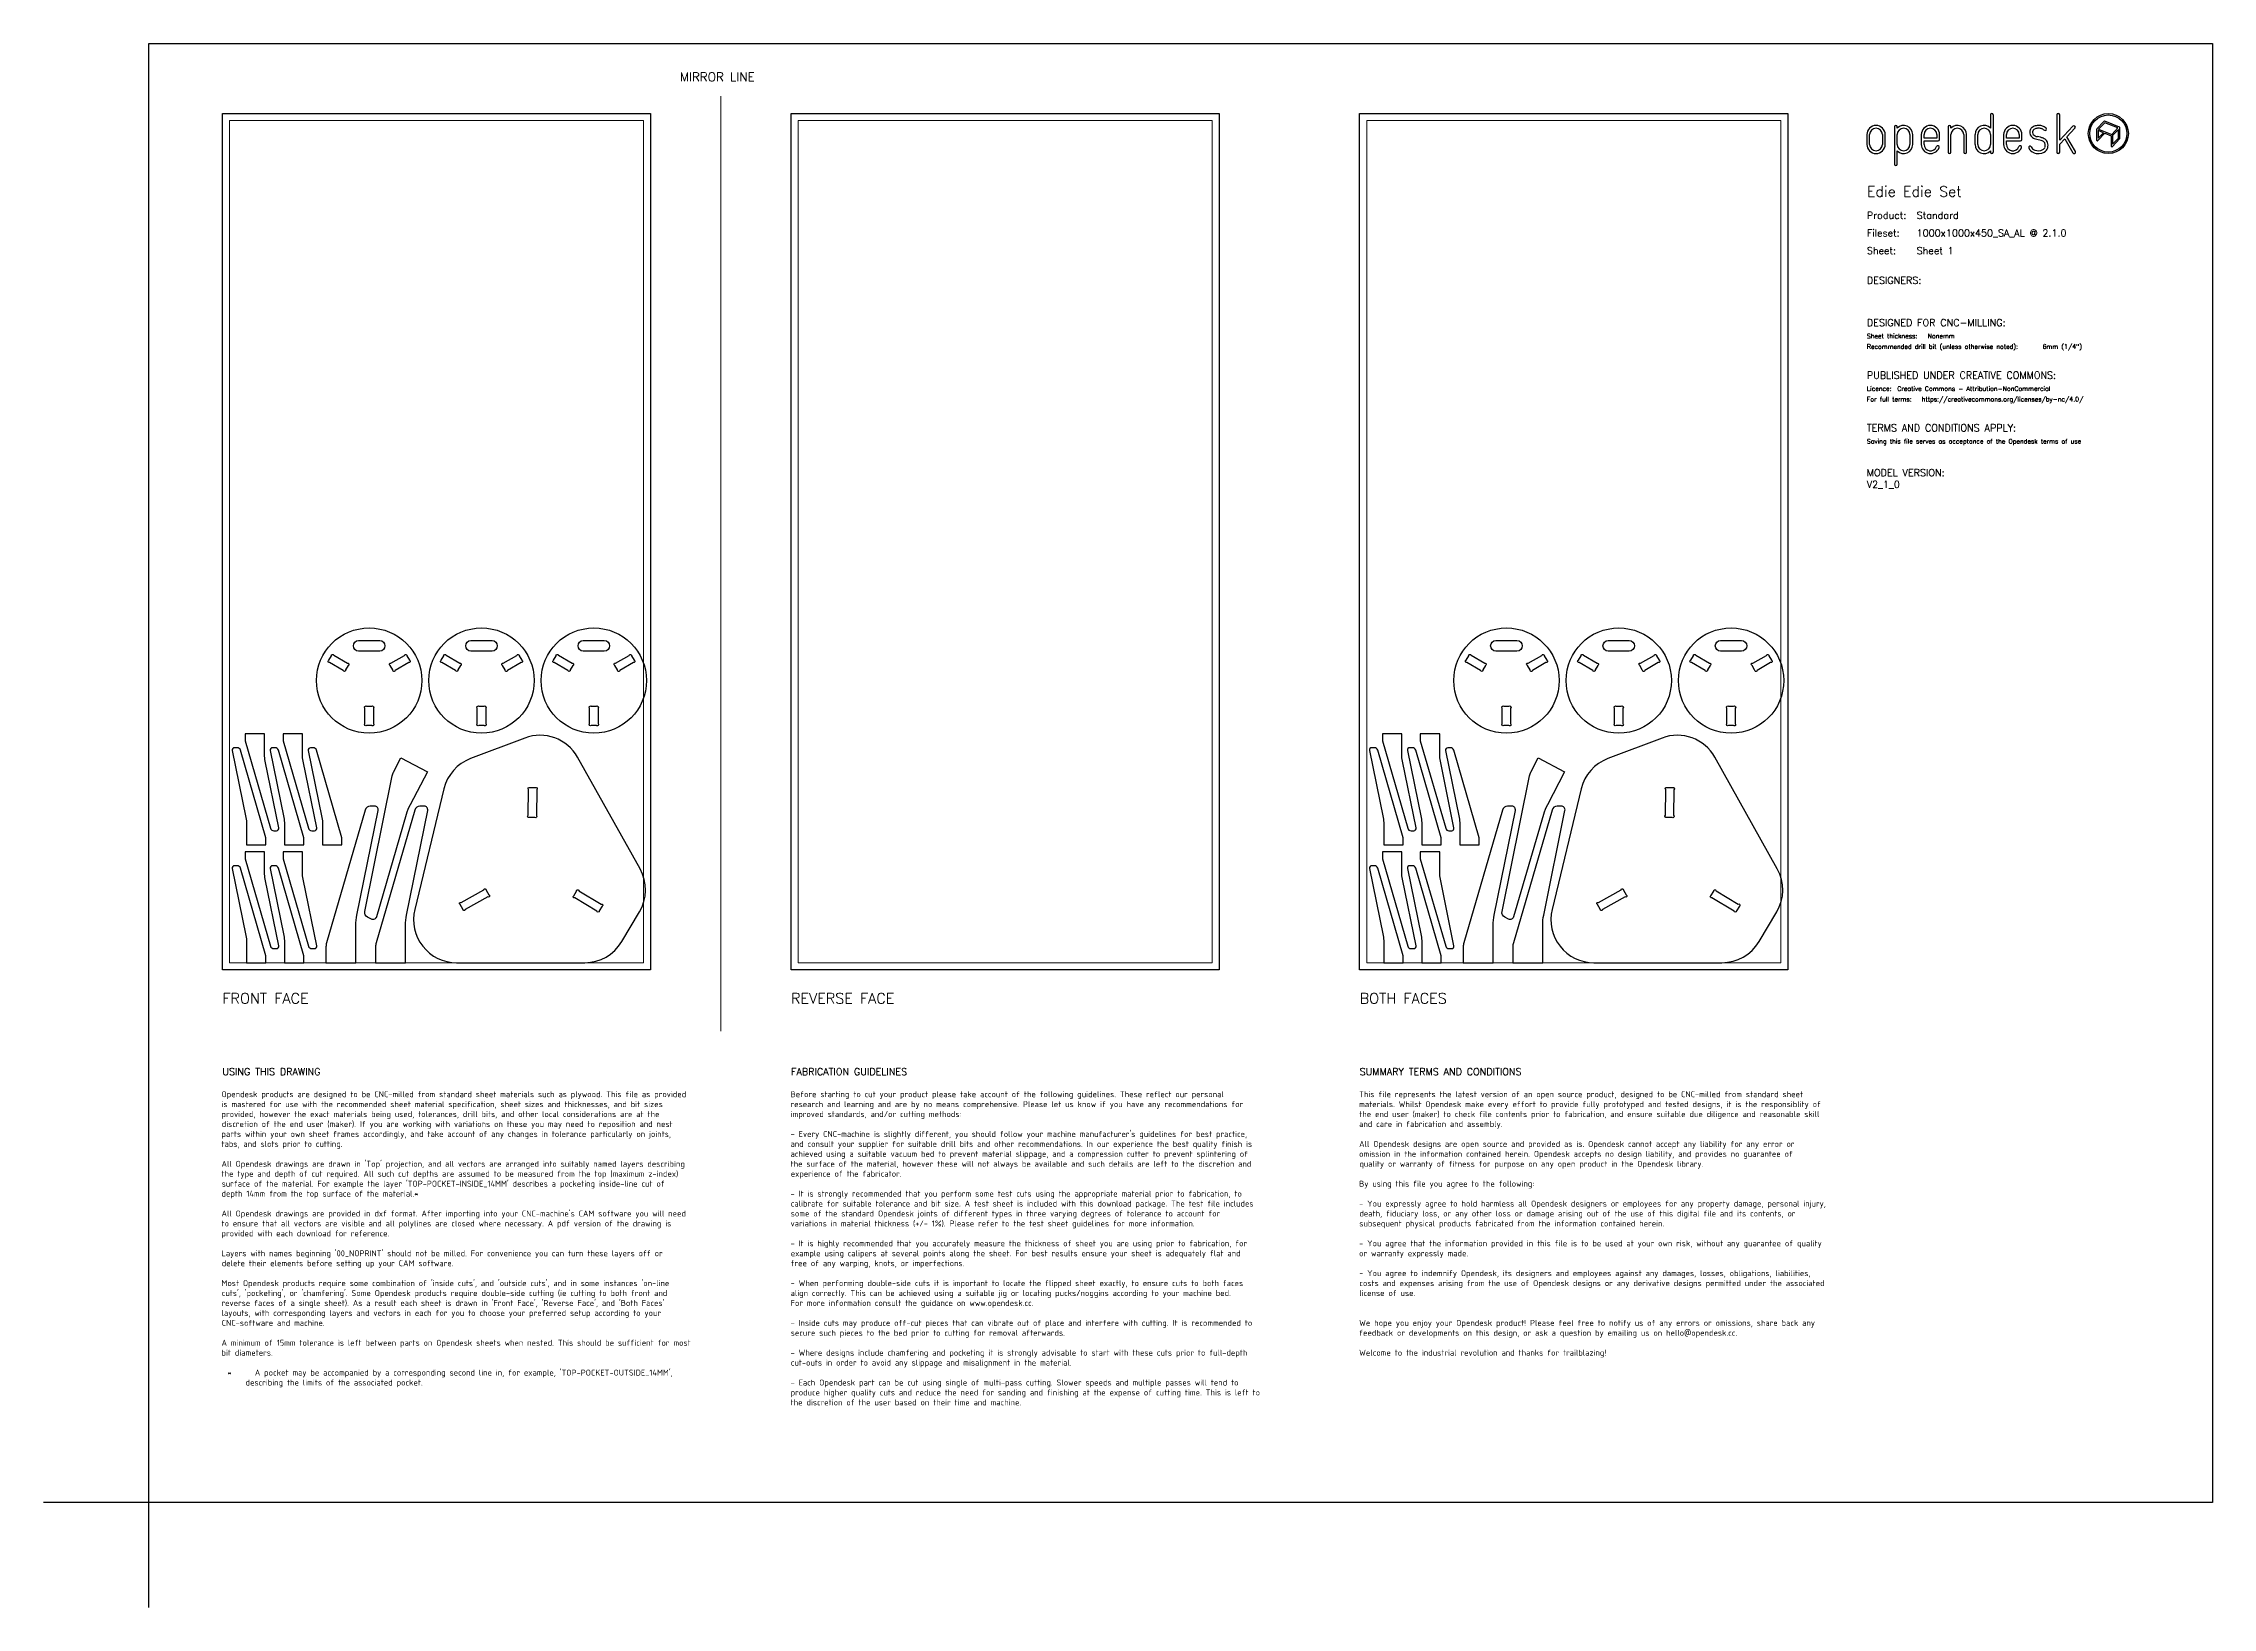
# Model space of a CAD drawing. Header units: millimetres. Extents: x -300 to 5880, y -300 to 4158.
import ezdxf
from ezdxf.enums import TextEntityAlignment as Align

# ---------------------------------------------------------------- set-up
doc = ezdxf.new("R2010")
doc.units = ezdxf.units.MM
doc.layers.add('00-NOPRINT_TEXT', color=7, linetype='Continuous', lineweight=25)
doc.layers.add('00_NOPRINT_TOLERANCE', color=7, linetype='Continuous', lineweight=5)
for name, color, linetype, lineweight, true_color in [('BOARD_$TH-NOMINAL', 3, 'Continuous', 30, 0x00ff00), ('TOP-CUT-INSIDE_24.000MM', 5, 'Continuous', 25, 0x0300ff), ('TOP-CUT-OUTSIDE_24.000MM', 140, 'Continuous', 25, 0x00a2ff), ('TOP-POCKET-INSIDE_20.000MM', 120, 'Continuous', 25, 0x00ffc2)]:
    doc.layers.add(name, color=color, linetype=linetype, lineweight=lineweight, true_color=true_color)
doc.layers.add('TOP-CHAMFER-ONLINE_14MM', color=70, linetype='Continuous', true_color=0x8fff00)
doc.styles.add('OD-ISOCP-17_221', font='isocp.shx')
doc.styles.add('OD-ISOCP-17_222', font='isocp.shx')
doc.styles.add('OD-ISOCP-17_223', font='isocp.shx')
doc.styles.add('OD-ISOCP-17_224', font='isocp.shx')
doc.styles.add('OD-ISOCP-17_225', font='isocp.shx')
doc.styles.add('OD-ISOCP-17_226', font='isocp.shx')
doc.styles.add('OD-ISOCP-17_227', font='isocp.shx')
doc.styles.add('OD-ISOCP-17_228', font='isocp.shx')
doc.styles.add('OD-ISOCP-17_229', font='isocp.shx')
doc.styles.add('OD-ISOCP-17_230', font='isocp.shx')
doc.styles.add('OD-ISOCP-17_231', font='isocp.shx')
doc.styles.add('OD-ISOCP-17_232', font='isocp.shx')
doc.styles.add('OD-ISOCP-17_233', font='isocp.shx')
doc.styles.add('OD-ISOCP-17_234', font='isocp.shx')
doc.styles.add('OD-ISOCP-17_235', font='isocp.shx')
doc.styles.add('OD-ISOCP-17_236', font='isocp.shx')
doc.styles.add('OD-ISOCP-17_237', font='isocp.shx')
doc.styles.add('OD-ISOCP-17_238', font='isocp.shx')
doc.styles.add('OD-ISOCP-17_239', font='isocp.shx')
doc.styles.add('OD-ISOCP-17_240', font='isocp.shx')
doc.styles.add('OD-ISOCP-17_241', font='isocp.shx')
doc.styles.add('OD-ISOCP-17_242', font='isocp.shx')
doc.styles.add('OD-ISOCP-17_243', font='isocp.shx')
doc.styles.add('OD-ISOCP-17_244', font='isocp.shx')
doc.styles.add('OD-ISOCP-17_245', font='isocp.shx')
doc.styles.add('OD-ISOCP-17_246', font='isocp.shx')
doc.styles.add('OD-ISOCP-17_247', font='isocp.shx')
doc.styles.add('OD-ISOCP-17_248', font='isocp.shx')
doc.styles.add('OD-ISOCP-17_249', font='isocp.shx')
doc.styles.add('OD-ISOCP-17_250', font='isocp.shx')
doc.styles.add('OD-ISOCP-17_251', font='isocp.shx')
doc.styles.add('OD-ISOCP-17_252', font='isocp.shx')
doc.styles.add('OD-ISOCP-17_253', font='isocp.shx')
doc.styles.add('OD-ISOCP-17_254', font='isocp.shx')
doc.styles.add('OD-ISOCP-17_255', font='isocp.shx')
doc.styles.add('OD-ISOCP-17_256', font='isocp.shx')
doc.styles.add('OD-ISOCP-17_257', font='isocp.shx')
doc.styles.add('OD-ISOCP-17_258', font='isocp.shx')
doc.styles.add('OD-ISOCP-17_259', font='isocp.shx')
doc.styles.add('OD-ISOCP-17_260', font='isocp.shx')
doc.styles.add('OD-ISOCP-17_261', font='isocp.shx')
doc.styles.add('OD-ISOCP-17_262', font='isocp.shx')
doc.styles.add('OD-ISOCP-17_263', font='isocp.shx')
doc.styles.add('OD-ISOCP-17_264', font='isocp.shx')
doc.styles.add('OD-ISOCP-17_265', font='isocp.shx')
doc.styles.add('OD-ISOCP-17_266', font='isocp.shx')
doc.styles.add('OD-ISOCP-17_267', font='isocp.shx')
doc.styles.add('OD-ISOCP-17_268', font='isocp.shx')
doc.styles.add('OD-ISOCP-17_269', font='isocp.shx')
doc.styles.add('OD-ISOCP-17_270', font='isocp.shx')
doc.styles.add('OD-ISOCP-17_271', font='isocp.shx')
doc.styles.add('OD-ISOCP-17_272', font='isocp.shx')
doc.styles.add('OD-ISOCP-17_273', font='isocp.shx')
doc.styles.add('OD-ISOCP-17_274', font='isocp.shx')
doc.styles.add('OD-ISOCP-17_275', font='isocp.shx')
doc.styles.add('OD-ISOCP-17_276', font='isocp.shx')
doc.styles.add('OD-ISOCP-17_277', font='isocp.shx')
doc.styles.add('OD-ISOCP-17_278', font='isocp.shx')
doc.styles.add('OD-ISOCP-17_279', font='isocp.shx')
doc.styles.add('OD-ISOCP-17_280', font='isocp.shx')
doc.styles.add('OD-ISOCP-17_281', font='isocp.shx')
doc.styles.add('OD-ISOCP-17_282', font='isocp.shx')
doc.styles.add('OD-ISOCP-17_283', font='isocp.shx')
doc.styles.add('OD-ISOCP-17_284', font='isocp.shx')
doc.styles.add('OD-ISOCP-17_285', font='isocp.shx')
doc.styles.add('OD-ISOCP-17_286', font='isocp.shx')
doc.styles.add('OD-ISOCP-17_287', font='isocp.shx')
doc.styles.add('OD-ISOCP-17_288', font='isocp.shx')
doc.styles.add('OD-SIMPLEX-13_86', font='simplex.shx')
doc.styles.add('OD-SIMPLEX-20_82', font='simplex.shx')
doc.styles.add('OD-SIMPLEX-20_86', font='simplex.shx')
doc.styles.add('OD-SIMPLEX-20_87', font='simplex.shx')
doc.styles.add('OD-SIMPLEX-20_88', font='simplex.shx')
doc.styles.add('OD-SIMPLEX-25_89', font='simplex.shx')
doc.styles.add('OD-SIMPLEX-30_83', font='simplex.shx')
doc.styles.add('OD-SIMPLEX-30_87', font='simplex.shx')
doc.styles.add('OD-SIMPLEX-30_88', font='simplex.shx')
doc.styles.add('OD-SIMPLEX-30_89', font='simplex.shx')

# ---------------------------------------------------------------- blocks, each defined once
blk = doc.blocks.new('Borders Opendesk_7')
at = {"layer": '00-NOPRINT_TEXT'}
for p, q in [((0, 4158), (5880, 4158)), ((0, 0), (0, 4158)), ((5880, 4158), (5880, 0)), ((4895, 3898), (4895, 3870.1)), ((4902.9, 3870.1), (4902.9, 3898)), ((4939.3, 3898), (4939.3, 3870.1)), ((4947.3, 3870.1), (4947.3, 3898)), ((4973.4, 3920.1), (4973.4, 3814.1)), ((4981.3, 3916.7), (4981.3, 3920.1)), ((4981.3, 3870.1), (4981.3, 3898)), ((5017.7, 3898), (5017.7, 3870.1)), ((5025.6, 3870.1), (5025.6, 3898)), ((5050, 3898), (5050, 3870.1)), ((5058, 3888.1), (5058, 3898)), ((5094.4, 3898), (5094.4, 3888.1)), ((5102.3, 3884.1), (5102.3, 3898)), ((5126.6, 3920.1), (5126.6, 3848)), ((5134.5, 3916.7), (5134.5, 3920.1)), ((5134.5, 3848), (5134.5, 3898)), ((5170.9, 3898), (5170.9, 3848)), ((5178.9, 3848), (5178.9, 3898)), ((5203, 3898), (5203, 3870.1)), ((5211, 3870.1), (5211, 3898)), ((5247.4, 3954), (5247.4, 3916.7)), ((5247.4, 3898), (5247.4, 3870.1)), ((5255.3, 3848), (5255.3, 3954)), ((5284.6, 3898), (5284.6, 3870.1)), ((5292.6, 3888.1), (5292.6, 3898)), ((5329, 3898), (5329, 3888.1)), ((5336.9, 3884.1), (5336.9, 3898)), ((5436.4, 3954), (5436.4, 3848)), ((5444.4, 3881.9), (5444.4, 3954)), ((5482.1, 3922), (5444.4, 3881.9)), ((5464.8, 3892.1), (5487.9, 3916.6)), ((5549.5, 3912.6), (5549.5, 3882.2)), ((5570.5, 3935.8), (5550.1, 3914)), ((5553.1, 3880.8), (5572.9, 3901.9)), ((5553.7, 3909.6), (5553.7, 3887.4)), ((5568.8, 3903.5), (5553.7, 3909.6)), ((5553.7, 3887.4), (5568.8, 3903.5)), ((5572.6, 3931.9), (5555.2, 3913.4)), ((5555.2, 3913.4), (5592.6, 3898.3)), ((5610, 3916.9), (5572.6, 3931.9)), ((5614.4, 3919.6), (5572.8, 3936.3)), ((5572.9, 3901.9), (5591.1, 3894.5)), ((5591.1, 3894.5), (5591.1, 3865.5)), ((5592.6, 3898.3), (5610, 3916.9)), ((5611.5, 3912.4), (5595.2, 3895.1)), ((5595.2, 3895.1), (5595.2, 3870.7)), ((5611.5, 3888.1), (5611.5, 3912.4)), ((5615.7, 3887.3), (5615.7, 3917.6)), ((4981.3, 3814.1), (4981.3, 3851.4)), ((5094.4, 3888.1), (5058, 3888.1)), ((5058, 3870.1), (5058, 3880.1)), ((5058, 3880.1), (5098.3, 3880.1)), ((5247.4, 3851.4), (5247.4, 3848)), ((5329, 3888.1), (5292.6, 3888.1)), ((5292.6, 3870.1), (5292.6, 3880.1)), ((5292.6, 3880.1), (5332.9, 3880.1)), ((5444.4, 3870.4), (5459.1, 3886)), ((5444.4, 3848), (5444.4, 3870.4)), ((5459.1, 3886), (5482.1, 3846)), ((5489, 3850), (5464.8, 3892.1)), ((5594.7, 3864.1), (5615.1, 3885.8)), ((5595.2, 3870.7), (5611.5, 3888.1)), ((0, 0), (-300, 0)), ((0, -300), (0, 0)), ((5880, 0), (0, 0))]:
    blk.add_line(p, q, dxfattribs=at)
for radius in [57, 52.9]:
    blk.add_circle((5582.9, 3901), radius, dxfattribs=at)
for centre, radius, start, end in [((5251.3, 3954), 3.97, 0, 180), ((5440.4, 3954), 3.97, 0, 180), ((4921.1, 3898), 26.1, 0, 180), ((4921.1, 3898), 18.2, 0, 180), ((4977.3, 3920.1), 3.97, 0, 180), ((4999.5, 3898), 26.1, 0, 134.13157), ((4999.5, 3898), 18.2, 0, 180), ((5076.2, 3898), 26.1, 0, 180), ((5076.2, 3898), 18.2, 0, 180), ((5130.6, 3920.1), 3.97, 0, 180), ((5152.7, 3898), 26.1, 0, 134.13157), ((5152.7, 3898), 18.2, 0, 180), ((5229.2, 3898), 26.1, 45.86843, 180), ((5229.2, 3898), 18.2, 0, 180), ((5310.8, 3898), 26.1, 0, 180), ((5310.8, 3898), 18.2, 0, 180), ((5377.2, 3904.5), 18.3, 167.09639, 235.84532), ((5375.9, 3904.8), 16.9, 150.51394, 167.04891), ((5377.5, 3903.4), 19, 138.98821, 149.26699), ((5377.5, 3903.4), 19, 127.9168, 138.98821), ((5380.5, 3899.5), 24, 111.70118, 127.9168), ((5377.2, 3904.5), 10.3, 167.96032, 235.86134), ((5375.9, 3904.8), 8.99, 151.05191, 168.02381), ((5377.5, 3903.4), 11.1, 138.98821, 148.80915), ((5377.5, 3903.4), 11.1, 127.9168, 138.98821), ((5380.5, 3899.5), 16, 111.70118, 127.9168), ((5382, 3911.6), 18.9, 235.85111, 248.09121), ((5383.5, 3891.9), 32.1, 90, 111.70118), ((5383.5, 3891.9), 24.2, 90, 111.70118), ((5388.7, 3928.4), 37, 248.09121, 257.53847), ((5383.5, 3878.8), 45.3, 80.71035, 90), ((5383.5, 3878.8), 37.3, 80.71035, 90), ((5385.9, 3893.2), 22.7, 71.50348, 80.71035), ((5385.9, 3893.2), 30.7, 71.50348, 80.71035), ((5387.1, 3896.7), 19, 61.03556, 71.50348), ((5387.1, 3896.7), 26.9, 61.03556, 71.50348), ((5387.1, 3896.7), 19, 46.7983, 61.03556), ((5387.1, 3896.7), 26.9, 46.7983, 61.03556), ((5402.8, 3913.5), 3.97, 226.7983, 46.7983), ((5485, 3919.3), 3.97, 316.71352, 136.71352), ((5551.6, 3912.6), 2.06, 136.76961, 180), ((5572, 3934.4), 2.06, 68.07144, 136.76961), ((5613.6, 3917.6), 2.06, 0, 68.07144), ((4921.1, 3870.1), 26.1, 180, 0), ((4921.1, 3870.1), 18.2, 180, 0), ((4999.5, 3870.1), 18.2, 180, 0), ((4999.5, 3870.1), 26.1, 225.86843, 0), ((5076.2, 3870.1), 26.1, 180, 340.02575), ((5076.2, 3870.1), 18.2, 180, 340.02575), ((5097, 3862.6), 3.97, 340.02575, 160.02575), ((5098.3, 3884.1), 3.97, 270, 0), ((5130.6, 3848), 3.97, 180, 0), ((5174.9, 3848), 3.97, 180, 0), ((5229.2, 3870.1), 26.1, 180, 314.13157), ((5229.2, 3870.1), 18.2, 180, 0), ((5251.3, 3848), 3.97, 180, 0), ((5310.8, 3870.1), 26.1, 180, 340.02575), ((5310.8, 3870.1), 18.2, 180, 340.02575), ((5331.6, 3862.6), 3.97, 340.02575, 160.02575), ((5332.9, 3884.1), 3.97, 270, 0), ((5359.7, 3861.7), 3.97, 24.78597, 204.78597), ((5380.2, 3871.2), 26.6, 204.78597, 247.9544), ((5380.2, 3871.2), 18.7, 204.78597, 247.9544), ((5382, 3911.6), 26.9, 235.85111, 248.09121), ((5383.5, 3879.3), 35.4, 247.9544, 298.20261), ((5388.7, 3928.4), 44.9, 248.09121, 257.53847), ((5383.5, 3879.3), 27.4, 247.9544, 298.20261), ((5300, 3526.6), 366.5, 76.19474, 77.53847), ((5300, 3526.6), 374.5, 76.19474, 77.53847), ((5372.7, 3822.5), 61.9, 69.1442, 76.19474), ((5372.7, 3822.5), 69.8, 69.1442, 76.19474), ((5389.5, 3866.6), 14.6, 38.92909, 69.1442), ((5390.6, 3866.1), 12.5, 298.20261, 343.80333), ((5389.5, 3866.6), 22.5, 38.92909, 69.1442), ((5390.6, 3866.1), 20.4, 298.20261, 343.80333), ((5393.9, 3870.2), 8.99, 17.58344, 38.92909), ((5385.6, 3867.6), 17.6, 343.80333, 17.58344), ((5393.9, 3870.2), 16.9, 17.58344, 38.92909), ((5385.6, 3867.6), 25.5, 343.80333, 17.58344), ((5440.4, 3848), 3.97, 180, 0), ((5485.5, 3848), 3.97, 209.84173, 29.84173), ((5551.6, 3882.2), 2.06, 180, 316.76961), ((5593.2, 3865.5), 2.06, 180, 316.76961), ((5613.6, 3887.3), 2.06, 316.76961, 0), ((4977.3, 3814.1), 3.97, 180, 0)]:
    blk.add_arc(centre, radius, start, end, dxfattribs=at)
at = {"layer": '00_NOPRINT_TOLERANCE', "ltscale": 0.379202}
for p, q in [((210, 3958), (1430, 3958)), ((210, 1518), (210, 3958)), ((1430, 3958), (1430, 1518)), ((1830, 3958), (3050, 3958)), ((1830, 1518), (1830, 3958)), ((3050, 3958), (3050, 1518)), ((3450, 3958), (4670, 3958)), ((3450, 1518), (3450, 3958)), ((4670, 3958), (4670, 1518)), ((1430, 1518), (210, 1518)), ((3050, 1518), (1830, 1518)), ((4670, 1518), (3450, 1518))]:
    blk.add_line(p, q, dxfattribs=at)
at = {"layer": '00_NOPRINT_TOLERANCE', "ltscale": 0.379043}
blk.add_line((1630, 1343.2), (1630, 4008), dxfattribs=at)
at = {"layer": '00_NOPRINT_TOLERANCE', "ltscale": 0.380876}
for p, q in [((230, 3938), (1410, 3938)), ((1850, 3938), (3030, 3938)), ((3470, 3938), (4650, 3938)), ((1410, 1538), (230, 1538)), ((3030, 1538), (1850, 1538)), ((4650, 1538), (3470, 1538))]:
    blk.add_line(p, q, dxfattribs=at)
at = {"layer": '00_NOPRINT_TOLERANCE', "ltscale": 0.380023}
for p, q in [((230, 1538), (230, 3938)), ((1410, 3938), (1410, 1538)), ((1850, 1538), (1850, 3938)), ((3030, 3938), (3030, 1538)), ((3470, 1538), (3470, 3938)), ((4650, 3938), (4650, 1538))]:
    blk.add_line(p, q, dxfattribs=at)
at = {"layer": 'BOARD_$TH-NOMINAL'}
for p, q in [((210, 3958), (1430, 3958)), ((210, 1518), (210, 3958)), ((1430, 3958), (1430, 1518)), ((1830, 3958), (3050, 3958)), ((1830, 1518), (1830, 3958)), ((3050, 3958), (3050, 1518)), ((3450, 3958), (4670, 3958)), ((3450, 1518), (3450, 3958)), ((4670, 3958), (4670, 1518)), ((1430, 1518), (210, 1518)), ((3050, 1518), (1830, 1518)), ((4670, 1518), (3450, 1518))]:
    blk.add_line(p, q, dxfattribs=at)
at = {"layer": '00-NOPRINT_TEXT'}
for s, height, style, p in [('MIRROR LINE', 25, 'OD-SIMPLEX-25_89', (1513.3, 4049.9)), ('Edie Edie Set', 30, 'OD-SIMPLEX-30_83', (4895, 3720.9)), ('Product:', 20, 'OD-SIMPLEX-20_82', (4895, 3657.9)), ('Standard', 20, 'OD-SIMPLEX-20_82', (5036.9, 3657.9)), ('Fileset:', 20, 'OD-SIMPLEX-20_82', (4895, 3607.7)), ('1000x1000x450_SA_AL @ 2.1.0', 20, 'OD-SIMPLEX-20_82', (5036.9, 3607.6)), ('Sheet:', 20, 'OD-SIMPLEX-20_82', (4895, 3557.4)), ('Sheet 1', 20, 'OD-SIMPLEX-20_82', (5036.9, 3557.5)), ('DESIGNERS:', 20, 'OD-SIMPLEX-20_82', (4895, 3472.4)), ('DESIGNED FOR CNC-MILLING:', 20, 'OD-SIMPLEX-20_82', (4895, 3352.4)), ('Sheet thickness:', 13, 'OD-SIMPLEX-13_86', (4895, 3317.4)), ('Recommended drill bit (unless otherwise noted):', 13, 'OD-SIMPLEX-13_86', (4895, 3287.4)), ('Nonemm', 13, 'OD-SIMPLEX-13_86', (5068.3, 3317.4)), ('6mm (1/4")', 13, 'OD-SIMPLEX-13_86', (5395.5, 3287.4)), ('PUBLISHED UNDER CREATIVE COMMONS:', 20, 'OD-SIMPLEX-20_82', (4895, 3202.4)), ('Licence:', 13, 'OD-SIMPLEX-13_86', (4895, 3167.4)), ('Creative Commons - Attribution-NonCommercial', 13, 'OD-SIMPLEX-13_86', (4981.5, 3167.4)), ('https://creativecommons.org/licenses/by-nc/4.0/', 13, 'OD-SIMPLEX-13_86', (5051.1, 3137.4)), ('For full terms:', 13, 'OD-SIMPLEX-13_86', (4895, 3137.4)), ('TERMS AND CONDITIONS APPLY:', 20, 'OD-SIMPLEX-20_82', (4895, 3052.3)), ('Saving this file serves as acceptance of the Opendesk terms of use ', 13, 'OD-SIMPLEX-13_86', (4895, 3017.3))]:
    blk.add_text(s, height=height, dxfattribs=dict(at, style=style)).set_placement(p)
at = {"layer": '00-NOPRINT_TEXT', "color": 7}
for s, height, style, p in [('FRONT FACE', 30, 'OD-SIMPLEX-30_89', (210, 1451.3)), ('REVERSE FACE', 30, 'OD-SIMPLEX-30_88', (1830, 1451.3)), ('BOTH FACES', 30, 'OD-SIMPLEX-30_87', (3450, 1451.3)), ('USING THIS DRAWING', 20, 'OD-SIMPLEX-20_88', (210, 1237.4)), ('FABRICATION GUIDELINES', 20, 'OD-SIMPLEX-20_87', (1830, 1237.4)), ('SUMMARY TERMS AND CONDITIONS', 20, 'OD-SIMPLEX-20_86', (3450, 1237.4))]:
    blk.add_text(s, height=height, dxfattribs=dict(at, style=style)).set_placement(p, align=Align.TOP_LEFT)
for s, style, p in [('Opendesk products are designed to be CNC-milled from standard sheet materials such as plywood. This file as provided', 'OD-ISOCP-17_265', (207.4, 1154.7)), ('is mastered for use with the recommended sheet material specification, sheet sizes and thicknesses, and bit sizes', 'OD-ISOCP-17_266', (207.4, 1126.3)), ('provided, however the exact materials being used, tolerances, drill bits, and other local considerations are at the', 'OD-ISOCP-17_267', (207.4, 1098)), ('research and learning and are by no means comprehensive. Please let us know if you have any recommendations for', 'OD-ISOCP-17_241', (1828.7, 1126.3)), ('Before starting to cut your product please take account of the following guidelines. These reflect our personal', 'OD-ISOCP-17_240', (1828.7, 1154.7)), ('improved standards, and/or cutting methods:', 'OD-ISOCP-17_242', (1828.7, 1098)), ('the end user (maker) to check file contents prior to fabrication, and ensure suitable due diligence and reasonable skill', 'OD-ISOCP-17_223', (3448.5, 1098)), ('This file represents the latest version of an open source product, designed to be CNC-milled from standard sheet', 'OD-ISOCP-17_221', (3448.5, 1154.7)), ('materials. Whilst Opendesk make every effort to provide fully prototyped and tested designs, it is the responsiblity of', 'OD-ISOCP-17_222', (3448.5, 1126.3)), ('parts within your own sheet frames accordingly, and take account of any changes in tolerance particularly on joints,', 'OD-ISOCP-17_269', (207.4, 1041.3)), ('discretion of the end user (maker). If you are working with variations on these you may need to reposition and nest', 'OD-ISOCP-17_268', (208.1, 1069.7)), ("- Every CNC-machine is slightly different, you should follow your machine manufacturer's guidelines for best practice,", 'OD-ISOCP-17_243', (1828.7, 1041.3)), ('and care in fabrication and assembly.', 'OD-ISOCP-17_224', (3448.5, 1069.7)), ('tabs, and slots prior to cutting.', 'OD-ISOCP-17_270', (207.4, 1013)), ('and consult your supplier for suitable drill bits and other recommendations. In our experience the best quality finish is', 'OD-ISOCP-17_244', (1828.7, 1013)), ('achieved using a suitable vacuum bed to prevent material slippage, and a compression cutter to prevent splintering of', 'OD-ISOCP-17_245', (1828.7, 984.7)), ('All Opendesk designs are open source and provided as is. Opendesk cannot accept any liability for any error or', 'OD-ISOCP-17_225', (3448.5, 1013)), ('omission in the information contained herein. Opendesk accepts no design liability, and provides no guarantee of', 'OD-ISOCP-17_226', (3448.5, 984.7)), ('the type and depth of cut required. All such cut depths are assumed to be measured from the top (maximum z-index)', 'OD-ISOCP-17_272', (207.4, 928)), ("All Opendesk drawings are drawn in 'Top' projection, and all vectors are arranged into suitably named layers describing", 'OD-ISOCP-17_271', (207.4, 956.3)), ('the surface of the material, however these will not always be available and such details are left to the discretion and', 'OD-ISOCP-17_246', (1828.7, 956.3)), ('experience of the fabricator.', 'OD-ISOCP-17_247', (1829.2, 928)), ('quality or warranty of fitness for purpose on any open product in the Opendesk library.', 'OD-ISOCP-17_227', (3449.1, 956.3)), ('depth 14mm from the top surface of the material.*', 'OD-ISOCP-17_274', (207.4, 871.3)), ("surface of the material. For example the layer 'TOP-POCKET-INSIDE_14MM' describes a pocketing inside-line cut of", 'OD-ISOCP-17_273', (208, 899.7)), ('- It is strongly recommended that you perform some test cuts using the appropriate material prior to fabrication, to', 'OD-ISOCP-17_248', (1828.7, 871.3)), ('By using this file you agree to the following:', 'OD-ISOCP-17_228', (3448.5, 899.7)), ('to ensure that all vectors are visible and all polylines are closed where necessary. A pdf version of the drawing is', 'OD-ISOCP-17_276', (207.4, 786.3)), ("All Opendesk drawings are provided in dxf format. After importing into your CNC-machine's CAM software you will need", 'OD-ISOCP-17_275', (207.4, 814.7)), ('variations in material thickness (+/- 1%). Please refer to the test sheet guidelines for more information.', 'OD-ISOCP-17_251', (1828.7, 786.3)), ('some of the standard Opendesk joints of different types in three varying degrees of tolerance to account for', 'OD-ISOCP-17_250', (1829.2, 814.7)), ('calibrate for suitable tolerance and bit size. A test sheet is included with this download package. The test file includes', 'OD-ISOCP-17_249', (1829.3, 843)), ('- You expressly agree to hold harmless all Opendesk designers or employees for any property damage, personal injury,', 'OD-ISOCP-17_229', (3448.5, 843)), ('subsequent physical products fabricated from the information contained herein.', 'OD-ISOCP-17_231', (3449, 786.3)), ('death, fiduciary loss, or any other loss or damage arising out of the use of this digital file and its contents, or', 'OD-ISOCP-17_230', (3449.1, 814.7)), ('provided with each download for reference.', 'OD-ISOCP-17_277', (207.4, 758)), ('- It is highly recommended that you accurately measure the thickness of sheet you are using prior to fabrication, for', 'OD-ISOCP-17_252', (1828.7, 729.7)), ('- You agree that the information provided in this file is to be used at your own risk, without any guarantee of quality', 'OD-ISOCP-17_232', (3448.5, 729.7)), ("Layers with names beginning '00_NOPRINT' should not be milled. For convenience you can turn these layers off or", 'OD-ISOCP-17_278', (207.4, 701.3)), ('delete their elements before setting up your CAM software.', 'OD-ISOCP-17_279', (208.1, 673)), ('free of any warping, knots, or imperfections.', 'OD-ISOCP-17_254', (1828.7, 673)), ('example using calipers at several points along the sheet. For best results ensure your sheet is adequately flat and', 'OD-ISOCP-17_253', (1829.2, 701.3)), ('or warranty expressly made.', 'OD-ISOCP-17_233', (3448.5, 701.3)), ("Most Opendesk products require some combination of 'inside cuts', and 'outside cuts', and in some instances 'on-line", 'OD-ISOCP-17_280', (207.4, 616.3)), ('- When performing double-side cuts it is important to locate the flipped sheet exactly, to ensure cuts to both faces', 'OD-ISOCP-17_255', (1828.7, 616.3)), ('- You agree to indemnify Opendesk, its designers and employees against any damages, losses, obligations, liabilities,', 'OD-ISOCP-17_234', (3448.5, 644.7)), ('costs and expenses arising from the use of Opendesk designs or any derivative designs permitted under the associated', 'OD-ISOCP-17_235', (3449.1, 616.3)), ("reverse faces of a single sheet). As a result each sheet is drawn in 'Front Face', 'Reverse Face', and 'Both Faces'", 'OD-ISOCP-17_282', (207.4, 559.7)), ("cuts', 'pocketing', or 'chamfering'. Some Opendesk products require double-side cutting (ie cutting to both front and", 'OD-ISOCP-17_281', (208.1, 588)), ('align correctly. This can be achieved using a suitable jig or locating pucks/noggins according to your machine bed.', 'OD-ISOCP-17_256', (1828.7, 588)), ('For more information consult the guidance on www.opendesk.cc.', 'OD-ISOCP-17_257', (1828.7, 559.7)), ('license of use.', 'OD-ISOCP-17_236', (3448.8, 588)), ('layouts, with corresponding layers and vectors in each for you to choose your preferred setup according to your', 'OD-ISOCP-17_283', (207.8, 531.3)), ('CNC-software and machine.', 'OD-ISOCP-17_284', (208.2, 503)), ('- Inside cuts may produce off-cut pieces that can vibrate out of place and interfere with cutting. It is recommended to', 'OD-ISOCP-17_258', (1828.7, 503)), ('We hope you enjoy your Opendesk product! Please feel free to notify us of any errors or omissions, share back any', 'OD-ISOCP-17_237', (3448.5, 503)), ('A minimum of 15mm tolerance is left between parts on Opendesk sheets when nested. This should be sufficient for most', 'OD-ISOCP-17_285', (207.4, 446.3)), ('bit diameters.', 'OD-ISOCP-17_286', (207.4, 418)), ('- Where designs include chamfering and pocketing it is strongly advisable to start with these cuts prior to full-depth', 'OD-ISOCP-17_260', (1828.7, 418)), ('secure such pieces to the bed prior to cutting for removal afterwards.', 'OD-ISOCP-17_259', (1829.2, 474.7)), ('Welcome to the industrial revolution and thanks for trailblazing!', 'OD-ISOCP-17_239', (3448.5, 418)), ('feedback or developments on this design, or ask a question by emailing us on hello@opendesk.cc.', 'OD-ISOCP-17_238', (3448.5, 474.7)), ("*      A pocket may be accompanied by a corresponding second line in, for example, 'TOP-POCKET-OUTSIDE_14MM',", 'OD-ISOCP-17_287', (224.4, 361.3)), ('cut-outs in order to avoid any slippage and misalignment in the material.', 'OD-ISOCP-17_261', (1829.3, 389.7)), ('describing the limits of the associated pocket.', 'OD-ISOCP-17_288', (276.1, 333)), ('- Each Opendesk part can be cut using single of multi-pass cutting. Slower speeds and multiple passes will tend to', 'OD-ISOCP-17_262', (1828.7, 333)), ('produce higher quality cuts and reduce the need for sanding and finishing at the expense of cutting time. This is left to', 'OD-ISOCP-17_263', (1828.7, 304.7)), ('the discretion of the user based on their time and machine.', 'OD-ISOCP-17_264', (1828.7, 276.3))]:
    blk.add_text(s, height=17, dxfattribs=dict(at, style=style)).set_placement(p)

msp = doc.modelspace()

# ---------------------------------------------------------------- linework, layer by layer
at = {"layer": 'TOP-CHAMFER-ONLINE_14MM'}
for points in [[(598.1, 2456), (658.1, 2456, -1), (658.1, 2426), (598.1, 2426, -1)], [(978.1, 2456, -1), (978.1, 2426), (918.1, 2426, -1), (918.1, 2456)], [(1298.1, 2456, -1), (1298.1, 2426), (1238.1, 2426, -1), (1238.1, 2456)], [(3838.1, 2456), (3898.1, 2456, -1), (3898.1, 2426), (3838.1, 2426, -1)], [(4218.1, 2456, -1), (4218.1, 2426), (4158.1, 2426, -1), (4158.1, 2456)], [(4538.1, 2456, -1), (4538.1, 2426), (4478.1, 2426, -1), (4478.1, 2456)], [(1399.8, 1805.4), (1222.1, 2123.3, 0.371492), (1071.4, 2178.2), (917.1, 2119.8, 0.247833), (841.2, 2033.8), (758, 1689.7, 0.485525), (877.4, 1538), (1242.2, 1538, 0.264273), (1347.7, 1598), (1398.1, 1682.6, 0.267949)], [(4639.8, 1805.4), (4462.1, 2123.3, 0.371492), (4311.4, 2178.2), (4157.1, 2119.8, 0.247833), (4081.2, 2033.8), (3998, 1689.7, 0.485525), (4117.4, 1538), (4482.2, 1538, 0.264273), (4587.7, 1598), (4638.1, 1682.6, 0.267949)]]:
    msp.add_lwpolyline(points, format="xyb", close=True, dxfattribs=at)
for centre in [(628.1, 2342), (948.1, 2342), (1268.1, 2342), (3868.1, 2342), (4188.1, 2342), (4508.1, 2342)]:
    msp.add_circle(centre, 150, dxfattribs=at)
at = {"layer": 'TOP-CUT-INSIDE_24.000MM'}
for points in [[(598.1, 2456), (658.1, 2456, -1), (658.1, 2426), (598.1, 2426, -1)], [(978.1, 2456, -1), (978.1, 2426), (918.1, 2426, -1), (918.1, 2456)], [(1298.1, 2456, -1), (1298.1, 2426), (1238.1, 2426, -1), (1238.1, 2456)], [(3838.1, 2456), (3898.1, 2456, -1), (3898.1, 2426), (3838.1, 2426, -1)], [(4218.1, 2456, -1), (4218.1, 2426), (4158.1, 2426, -1), (4158.1, 2456)], [(4538.1, 2456, -1), (4538.1, 2426), (4478.1, 2426, -1), (4478.1, 2456)]]:
    msp.add_lwpolyline(points, format="xyb", close=True, dxfattribs=at)
at = {"layer": 'TOP-CUT-OUTSIDE_24.000MM'}
for points in [[(330, 2131.7), (330, 2190.5), (274.6, 2190.5), (274.6, 2170.5), (347.1, 1921.2, 0.333529), (356.3, 1914.2), (364.3, 1914.2, 0.474038), (370.6, 1921.9), (331.9, 2112.6, -0.050005), (330, 2131.7)], [(438.1, 2131.7), (438.1, 2190.5), (382.7, 2190.5), (382.7, 2170.5), (455.2, 1921.2, 0.333529), (464.4, 1914.2), (472.4, 1914.2, 0.474038), (478.7, 1921.9), (440, 2112.6, -0.050005), (438.1, 2131.7)], [(3570, 2131.7), (3570, 2190.5), (3514.6, 2190.5), (3514.6, 2170.5), (3587.1, 1921.2, 0.333529), (3596.3, 1914.2), (3604.3, 1914.2, 0.474038), (3610.6, 1921.9), (3571.9, 2112.6, -0.050005), (3570, 2131.7)], [(3678.1, 2131.7), (3678.1, 2190.5), (3622.7, 2190.5), (3622.7, 2170.5), (3695.2, 1921.2, 0.333529), (3704.4, 1914.2), (3712.4, 1914.2, 0.474038), (3718.7, 1921.9), (3680, 2112.6, -0.050005), (3678.1, 2131.7)], [(278.7, 1933), (278.7, 1874.2), (334.1, 1874.2), (334.1, 1894.2), (261.6, 2143.6, 0.333529), (252.4, 2150.5), (244.4, 2150.5, 0.474038), (238.1, 2142.8), (276.8, 1952.1, -0.050005), (278.7, 1933)], [(386.8, 1933), (386.8, 1874.2), (442.2, 1874.2), (442.2, 1894.2), (369.7, 2143.6, 0.333529), (360.5, 2150.5), (352.5, 2150.5, 0.474038), (346.2, 2142.8), (384.9, 1952.1, -0.050005), (386.8, 1933)], [(495.2, 1933), (495.2, 1874.2), (550.7, 1874.2), (550.7, 1894.2), (478.1, 2143.6, 0.333529), (468.9, 2150.5), (460.9, 2150.5, 0.474038), (454.7, 2142.8), (493.3, 1952.1, -0.050005), (495.2, 1933)], [(3518.7, 1933), (3518.7, 1874.2), (3574.1, 1874.2), (3574.1, 1894.2), (3501.6, 2143.6, 0.333529), (3492.4, 2150.5), (3484.4, 2150.5, 0.474038), (3478.1, 2142.8), (3516.8, 1952.1, -0.050005), (3518.7, 1933)], [(3626.8, 1933), (3626.8, 1874.2), (3682.2, 1874.2), (3682.2, 1894.2), (3609.7, 2143.6, 0.333529), (3600.5, 2150.5), (3592.5, 2150.5, 0.474038), (3586.2, 2142.8), (3624.9, 1952.1, -0.050005), (3626.8, 1933)], [(3735.2, 1933), (3735.2, 1874.2), (3790.7, 1874.2), (3790.7, 1894.2), (3718.1, 2143.6, 0.333529), (3708.9, 2150.5), (3700.9, 2150.5, 0.474038), (3694.7, 2142.8), (3733.3, 1952.1, -0.050005), (3735.2, 1933)], [(330, 1795.4), (330, 1854.2), (274.6, 1854.2), (274.6, 1834.2), (347.1, 1584.9, 0.333529), (356.3, 1578), (364.3, 1578, 0.474038), (370.6, 1585.7), (331.9, 1776.4, -0.050005), (330, 1795.4)], [(438.1, 1795.4), (438.1, 1854.2), (382.7, 1854.2), (382.7, 1834.2), (455.2, 1584.9, 0.333529), (464.4, 1578), (472.4, 1578, 0.474038), (478.7, 1585.7), (440, 1776.4, -0.050005), (438.1, 1795.4)], [(3570, 1795.4), (3570, 1854.2), (3514.6, 1854.2), (3514.6, 1834.2), (3587.1, 1584.9, 0.333529), (3596.3, 1578), (3604.3, 1578, 0.474038), (3610.6, 1585.7), (3571.9, 1776.4, -0.050005), (3570, 1795.4)], [(3678.1, 1795.4), (3678.1, 1854.2), (3622.7, 1854.2), (3622.7, 1834.2), (3695.2, 1584.9, 0.333529), (3704.4, 1578), (3712.4, 1578, 0.474038), (3718.7, 1585.7), (3680, 1776.4, -0.050005), (3678.1, 1795.4)], [(278.7, 1596.8), (278.7, 1538), (334.1, 1538), (334.1, 1558), (261.6, 1807.3, 0.333529), (252.4, 1814.2), (244.4, 1814.2, 0.474038), (238.1, 1806.6), (276.8, 1615.9, -0.050005), (278.7, 1596.8)], [(386.8, 1596.8), (386.8, 1538), (442.2, 1538), (442.2, 1558), (369.7, 1807.3, 0.333529), (360.5, 1814.2), (352.5, 1814.2, 0.474038), (346.2, 1806.6), (384.9, 1615.9, -0.050005), (386.8, 1596.8)], [(3518.7, 1596.8), (3518.7, 1538), (3574.1, 1538), (3574.1, 1558), (3501.6, 1807.3, 0.333529), (3492.4, 1814.2), (3484.4, 1814.2, 0.474038), (3478.1, 1806.6), (3516.8, 1615.9, -0.050005), (3518.7, 1596.8)], [(3626.8, 1596.8), (3626.8, 1538), (3682.2, 1538), (3682.2, 1558), (3609.7, 1807.3, 0.333529), (3600.5, 1814.2), (3592.5, 1814.2, 0.474038), (3586.2, 1806.6), (3624.9, 1615.9, -0.050005), (3626.8, 1596.8)]]:
    msp.add_lwpolyline(points, format="xyb", dxfattribs=at)
for points in [[(758, 1689.7, 0.485525), (877.4, 1538), (1242.2, 1538, 0.264273), (1347.7, 1598), (1398.1, 1682.6, 0.267949), (1399.8, 1805.4), (1222.1, 2123.3, 0.371492), (1071.4, 2178.2), (917.1, 2119.8, 0.247833), (841.2, 2033.8)], [(3998, 1689.7, 0.485525), (4117.4, 1538), (4482.2, 1538, 0.264273), (4587.7, 1598), (4638.1, 1682.6, 0.267949), (4639.8, 1805.4), (4462.1, 2123.3, 0.371492), (4311.4, 2178.2), (4157.1, 2119.8, 0.247833), (4081.2, 2033.8)], [(648.6, 1668.3, -0.474038), (634.4, 1662.2), (623.4, 1668, -0.333541), (615.6, 1684.2), (693.9, 2070.7, -0.07088), (697.7, 2081.3), (718.7, 2121.4), (794, 2082), (744.7, 1988, 0.050005), (733.5, 1960.2)], [(3888.6, 1668.3, -0.474038), (3874.4, 1662.2), (3863.4, 1668, -0.333541), (3855.6, 1684.2), (3933.9, 2070.7, -0.07088), (3937.7, 2081.3), (3958.7, 2121.4), (4034, 2082), (3984.7, 1988, 0.050005), (3973.5, 1960.2)], [(590.1, 1644.1, -0.050005), (593.1, 1673.9), (653.5, 1971.9, 0.474038), (643.7, 1983.9), (631.3, 1983.9, 0.333541), (616.8, 1973.1), (506.7, 1594.5, 0.07088), (505.1, 1583.3), (505.1, 1538), (590.1, 1538)], [(731.4, 1644.1, -0.050005), (734.4, 1673.9), (794.8, 1971.9, 0.474038), (785, 1983.9), (772.5, 1983.9, 0.333541), (758.1, 1973.1), (648, 1594.5, 0.07088), (646.4, 1583.3), (646.4, 1538), (731.4, 1538)], [(3830.1, 1644.1, -0.050005), (3833.1, 1673.9), (3893.5, 1971.9, 0.474038), (3883.7, 1983.9), (3871.3, 1983.9, 0.333541), (3856.8, 1973.1), (3746.7, 1594.5, 0.07088), (3745.1, 1583.3), (3745.1, 1538), (3830.1, 1538)], [(3971.4, 1644.1, -0.050005), (3974.4, 1673.9), (4034.8, 1971.9, 0.474038), (4025, 1983.9), (4012.5, 1983.9, 0.333541), (3998.1, 1973.1), (3888, 1594.5, 0.07088), (3886.4, 1583.3), (3886.4, 1538), (3971.4, 1538)]]:
    msp.add_lwpolyline(points, format="xyb", close=True, dxfattribs=at)
for centre in [(628.1, 2342), (948.1, 2342), (1268.1, 2342), (3868.1, 2342), (4188.1, 2342), (4508.1, 2342)]:
    msp.add_circle(centre, 150, dxfattribs=at)
at = {"layer": 'TOP-POCKET-INSIDE_20.000MM'}
for points in [[(554.2, 2370.9), (515.5, 2393.2, -1.000172), (513.4, 2399.8), (520.7, 2412.5, -0.999828), (527.5, 2414), (566.2, 2391.6, -1.007435), (568.3, 2385), (561, 2372.3, -0.999828)], [(735.6, 2412.5), (742.9, 2399.8, -0.999828), (740.8, 2393.2), (702.1, 2370.8, -1.007435), (695.3, 2372.3), (688, 2385, -0.999828), (690.1, 2391.6), (728.8, 2413.9, -1.000172)], [(874.2, 2370.9), (835.5, 2393.2, -1.000172), (833.4, 2399.8), (840.7, 2412.5, -0.999828), (847.5, 2414), (886.2, 2391.6, -1.007435), (888.3, 2385), (881, 2372.3, -0.999828)], [(1055.6, 2412.5), (1062.9, 2399.8, -0.999828), (1060.8, 2393.2), (1022.1, 2370.8, -1.007435), (1015.3, 2372.3), (1008, 2385, -0.999828), (1010.1, 2391.6), (1048.8, 2413.9, -1.000172)], [(1194.2, 2370.9), (1155.5, 2393.2, -1.000172), (1153.4, 2399.8), (1160.7, 2412.5, -0.999828), (1167.5, 2414), (1206.2, 2391.6, -1.007435), (1208.3, 2385), (1201, 2372.3, -0.999828)], [(1375.6, 2412.5), (1382.9, 2399.8, -0.999828), (1380.8, 2393.2), (1342.1, 2370.8, -1.007435), (1335.3, 2372.3), (1328, 2385, -0.999828), (1330.1, 2391.6), (1368.8, 2413.9, -1.000172)], [(3794.2, 2370.9), (3755.5, 2393.2, -1.000172), (3753.4, 2399.8), (3760.7, 2412.5, -0.999828), (3767.5, 2414), (3806.2, 2391.6, -1.007435), (3808.3, 2385), (3801, 2372.3, -0.999828)], [(3975.6, 2412.5), (3982.9, 2399.8, -0.999828), (3980.8, 2393.2), (3942.1, 2370.8, -1.007435), (3935.3, 2372.3), (3928, 2385, -0.999828), (3930.1, 2391.6), (3968.8, 2413.9, -1.000172)], [(4114.2, 2370.9), (4075.5, 2393.2, -1.000172), (4073.4, 2399.8), (4080.7, 2412.5, -0.999828), (4087.5, 2414), (4126.2, 2391.6, -1.007435), (4128.3, 2385), (4121, 2372.3, -0.999828)], [(4295.6, 2412.5), (4302.9, 2399.8, -0.999828), (4300.8, 2393.2), (4262.1, 2370.8, -1.007435), (4255.3, 2372.3), (4248, 2385, -0.999828), (4250.1, 2391.6), (4288.8, 2413.9, -1.000172)], [(4434.2, 2370.9), (4395.5, 2393.2, -1.000172), (4393.4, 2399.8), (4400.7, 2412.5, -0.999828), (4407.5, 2414), (4446.2, 2391.6, -1.007435), (4448.3, 2385), (4441, 2372.3, -0.999828)], [(4615.6, 2412.5), (4622.9, 2399.8, -0.999828), (4620.8, 2393.2), (4582.1, 2370.8, -1.007435), (4575.3, 2372.3), (4568, 2385, -0.999828), (4570.1, 2391.6), (4608.8, 2413.9, -1.000172)], [(640.1, 2263.5), (640.1, 2218.9, -1.000172), (635.4, 2213.7), (620.8, 2213.7, -0.999828), (616.1, 2218.9), (616.1, 2263.5, -1.007435), (620.9, 2268.7), (635.4, 2268.7, -0.999828)], [(955.4, 2213.7), (940.8, 2213.7, -0.999828), (936.1, 2218.9), (936.1, 2263.5, -1.007435), (940.9, 2268.7), (955.4, 2268.7, -0.999828), (960.1, 2263.5), (960.1, 2218.9, -1.000172)], [(1280.1, 2263.5), (1280.1, 2218.9, -1.000172), (1275.4, 2213.7), (1260.8, 2213.7, -0.999828), (1256.1, 2218.9), (1256.1, 2263.5, -1.007435), (1260.9, 2268.7), (1275.4, 2268.7, -0.999828)], [(3880.1, 2263.5), (3880.1, 2218.9, -1.000172), (3875.4, 2213.7), (3860.8, 2213.7, -0.999828), (3856.1, 2218.9), (3856.1, 2263.5, -1.007435), (3860.9, 2268.7), (3875.4, 2268.7, -0.999828)], [(4195.4, 2213.7), (4180.8, 2213.7, -0.999828), (4176.1, 2218.9), (4176.1, 2263.5, -1.007435), (4180.9, 2268.7), (4195.4, 2268.7, -0.999828), (4200.1, 2263.5), (4200.1, 2218.9, -1.000172)], [(4520.1, 2263.5), (4520.1, 2218.9, -1.000172), (4515.4, 2213.7), (4500.8, 2213.7, -0.999828), (4496.1, 2218.9), (4496.1, 2263.5, -1.007435), (4500.9, 2268.7), (4515.4, 2268.7, -0.999828)], [(1100.3, 1951.9), (1085, 1952.1, -1), (1081.1, 1958), (1082.1, 2031.4, -1), (1086.2, 2037.1), (1101.5, 2036.9, -1), (1105.4, 2031.1), (1104.4, 1957.6, -1)], [(4340.3, 1951.9), (4325, 1952.1, -1), (4321.1, 1958), (4322.1, 2031.4, -1), (4326.2, 2037.1), (4341.5, 2036.9, -1), (4345.4, 2031.1), (4344.4, 1957.6, -1)], [(890.6, 1709.8), (954.8, 1745.7, -1), (961.7, 1745), (969.2, 1731.6, -1), (966.1, 1725.3), (902, 1689.5, -1), (895, 1690.1), (887.6, 1703.5, -1)], [(1210.8, 1729), (1218.6, 1742.2, -1), (1225.6, 1742.7), (1288.8, 1705.1, -1), (1291.7, 1698.7), (1283.8, 1685.5, -1), (1276.8, 1685.1), (1213.7, 1722.7, -1)], [(4130.6, 1709.8), (4194.8, 1745.7, -1), (4201.7, 1745), (4209.2, 1731.6, -1), (4206.1, 1725.3), (4142, 1689.5, -1), (4135, 1690.1), (4127.6, 1703.5, -1)], [(4450.8, 1729), (4458.6, 1742.2, -1), (4465.6, 1742.7), (4528.8, 1705.1, -1), (4531.7, 1698.7), (4523.8, 1685.5, -1), (4516.8, 1685.1), (4453.7, 1722.7, -1)]]:
    msp.add_lwpolyline(points, format="xyb", close=True, dxfattribs=at)

# ---------------------------------------------------------------- block references
msp.add_blockref('Borders Opendesk_7', (0, 0))

# ---------------------------------------------------------------- texts
at = {"insert": (4894.6, 2944.9), "char_height": 20, "width": 292.308, "attachment_point": 1, "style": 'OD-SIMPLEX-20_88'}
msp.add_mtext('MODEL VERSION:\\PV2_1_0', dxfattribs=at)

doc.saveas('drawing.dxf')
